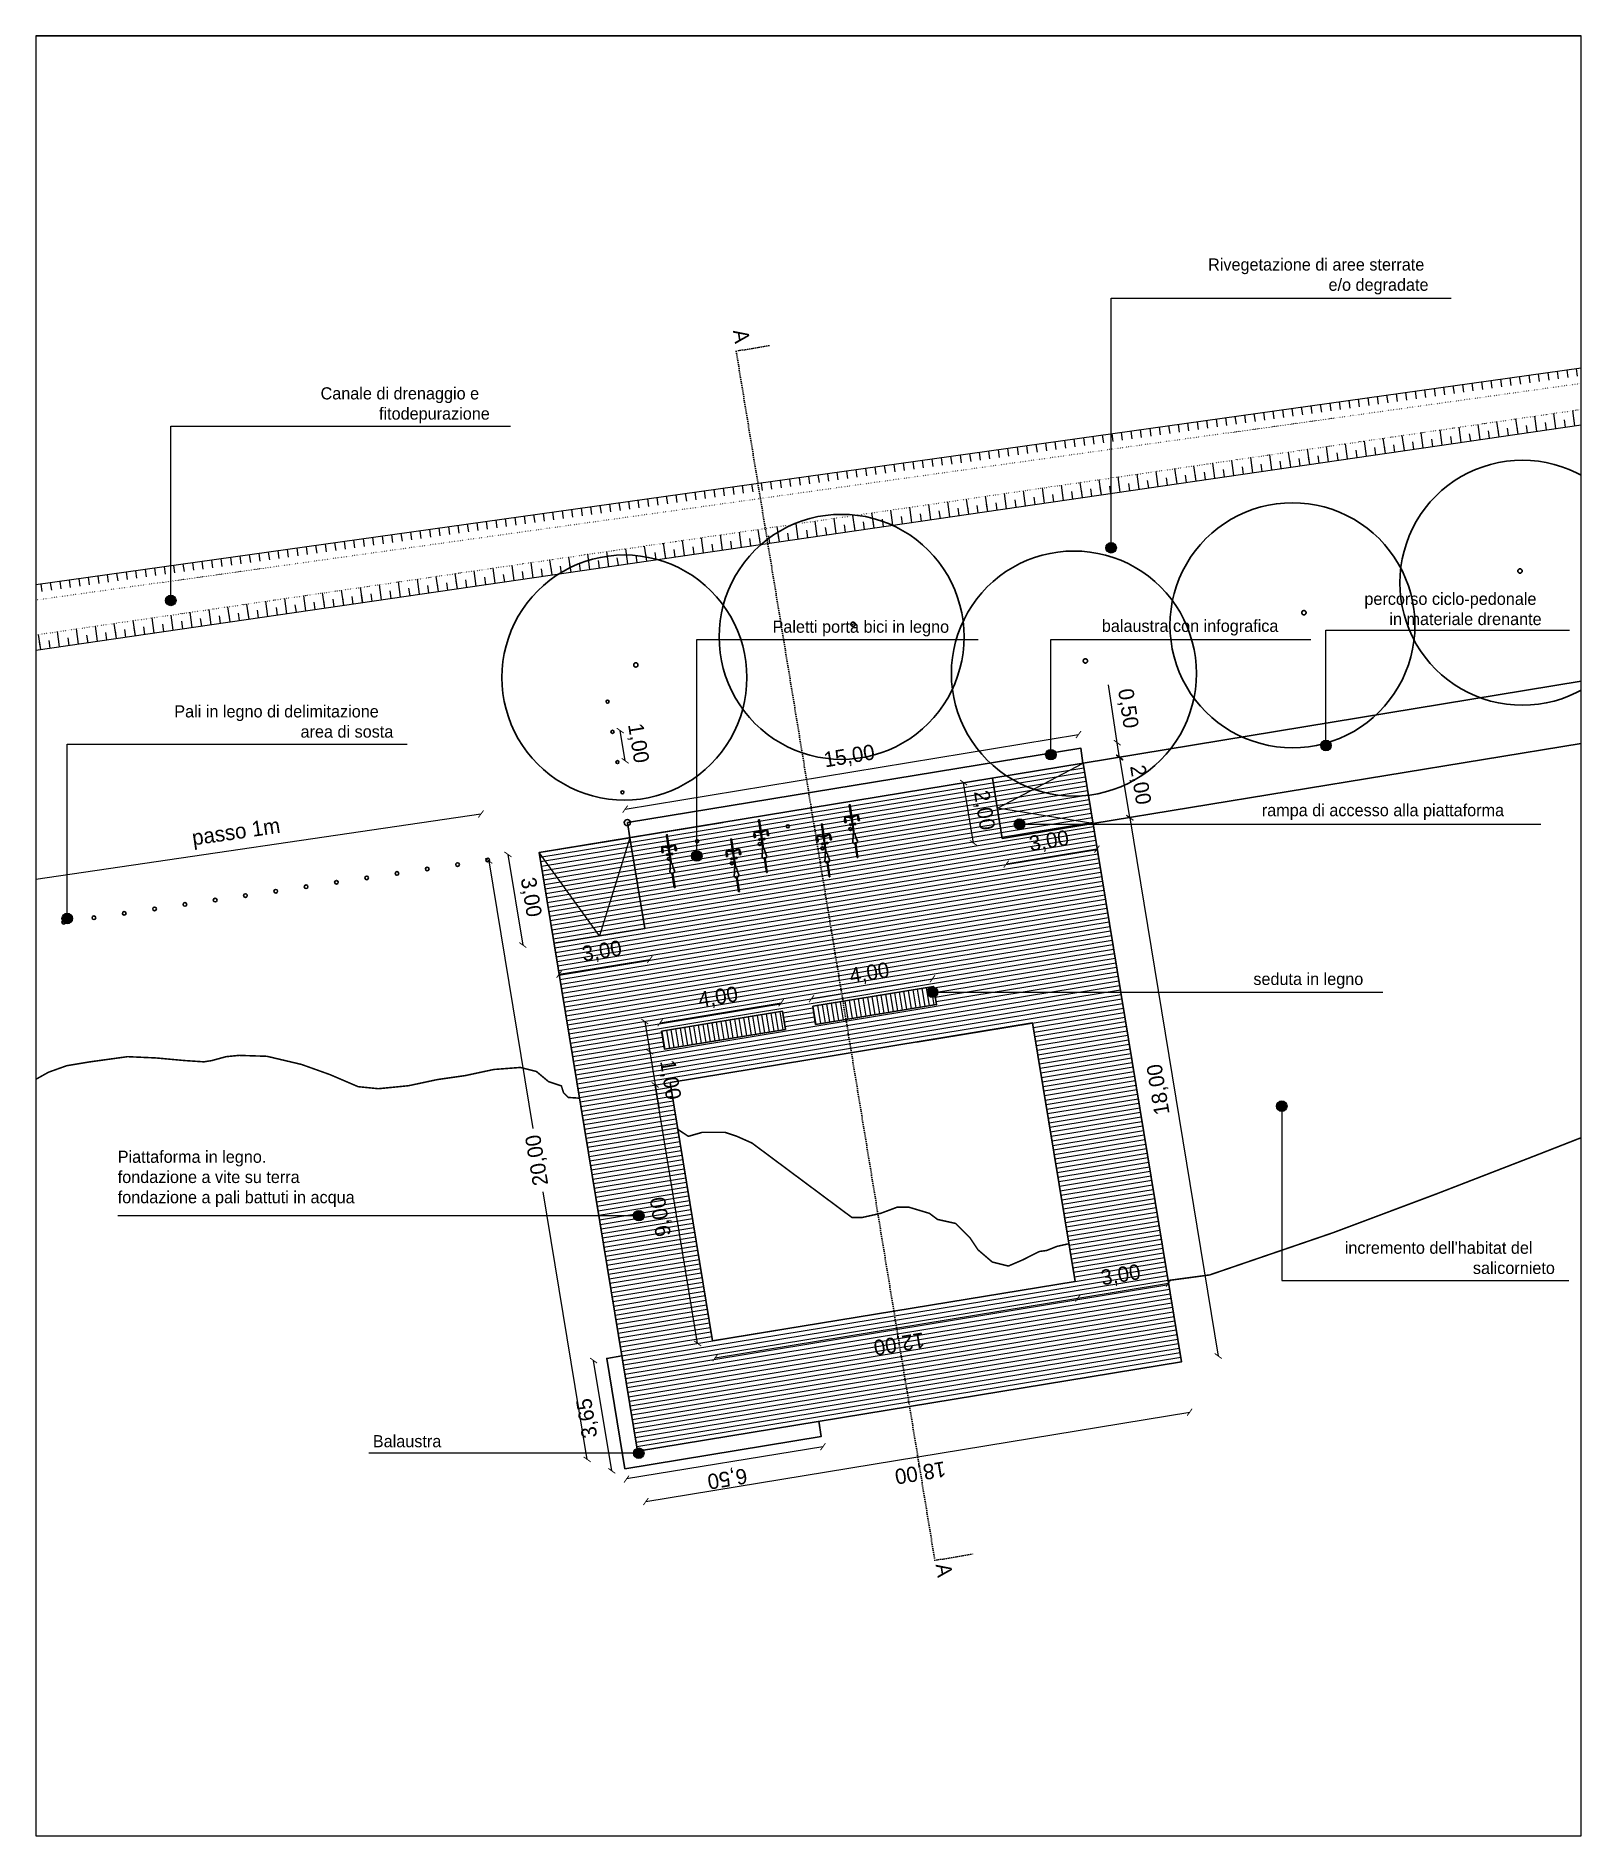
# Paper-space layout 'A-0.2K' of a CAD drawing. Header units: inches. Extents: x 123 to 378, y -1 to 296.
# The model-space entities are those that its viewports show. They can reach past a viewport. Long polylines and large blocks are cut down to what shows.
import ezdxf

# ---------------------------------------------------------------- set-up
doc = ezdxf.new("R2010")
doc.units = ezdxf.units.IN
doc.header["$MEASUREMENT"] = 0
doc.linetypes.add('ACAD_ISO07W100', pattern=[3, 0, -3])
for name, color, linetype, lineweight in [('_testi', 7, 'Continuous', 5), ('cm canale', 4, 'Continuous', 5), ('cm_alberi in secondo piano', 252, 'Continuous', 9), ('cm_campiture', 252, 'Continuous', 9), ('cm_quote', 174, 'Continuous', 0), ('cm_testi', 250, 'Continuous', 0), ('cp_limite laguna_linea', 252, 'Continuous', 9), ('cp_piattaforme volumi_linea', 4, 'Continuous', 25)]:
    doc.layers.add(name, color=color, linetype=linetype, lineweight=lineweight)
doc.layers.add('cm_arredi', color=251, linetype='Continuous')
doc.layers.add('cp_alberi_linea', color=103, linetype='Continuous')
doc.layers.add('Finestre', color=254, linetype='Continuous', lineweight=9, plot=False)
doc.styles.get("Standard").update_dxf_attribs({"font": 'GOTHIC.TTF'})
doc.dimstyles.new('Quote 200', dxfattribs={"dimtxt": 0.5, "dimasz": 0.2, "dimexe": 1.25, "dimexo": 0.625, "dimgap": 0.2, "dimtad": 1, "dimzin": 1, "dimtxsty": 'Standard', "dimblk": 'ARCHTICK', "dimcen": 2.5, "dimse1": 1, "dimse2": 1, "dimazin": 0, "dimtfac": 1, "dimtmove": 0, "dimatfit": 3, "dimldrblk": 'NONE', "dimfxl": 1, "dimlwd": 0, "dimarcsym": 0})
pattern_1 = [(97.9812, (501927.8537, 4346413.6019), (-0.618946, -0.08678), [])]
pattern_2 = [(97.98117, (501927.8537, 4346413.60192), (-0.309473, -0.0433899), [])]

psp = doc.layouts.new('A-0.2K')

# ---------------------------------------------------------------- texts
at = {"layer": '_testi', "char_height": 2, "attachment_point": 1}
for s, insert, width in [('\\pi0.65572;Rivegetazione di aree sterrate \\P\\pi20.52927;e/o degradate', (315.46, 259.34), 40.7604), ('\\pi10.05068;Canale di drenaggio e \\P\\pi19.69175;fitodepurazione', (159.58, 238.08), 40.7604), ('\\pi20.78938;percorso ciclo-pedonale \\P\\pi24.91855;in materiale drenante', (321.12, 204.18), 53.9886), ('\\pi20.68605;Paletti porta bici in legno', (223.54, 199.58), 53.9886), ('\\pi20.14492;balaustra con infografica', (278.43, 199.72), 53.9886), ('\\pi2.99562;Pali in legno di delimitazione \\P\\pi23.83315;area di sosta', (142.49, 185.61), 40.7604), ('\\pi7.22718;rampa di accesso alla piattaforma', (317.75, 169.31), 53.9886), ('\\pi33.30468;seduta in legno', (290.28, 141.46), 53.9886), ('Piattaforma in legno.\\Pfondazione a vite su terra\\Pfondazione a pali battuti in acqua', (136.15, 112.12), 48.0141), ("\\pi4.43002;incremento dell'habitat del \\P\\pi25.58026;salicornieto", (334.24, 97.11), 40.7604), ('Balaustra', (178.26, 65.19), 40.7604)]:
    psp.add_mtext(s, dxfattribs=dict(at, insert=insert, width=width))

msp = doc.modelspace()

# ---------------------------------------------------------------- texts
at = {"layer": 'cm_alberi in secondo piano', "char_height": 0.5, "attachment_point": 1, "rotation": 279.33147}
for insert in [(501948.768, 4346421.649), (501955.387, 4346381.368)]:
    msp.add_mtext_dynamic_manual_height_columns('A', width=4.59023, gutter_width=1, heights=[0], dxfattribs=dict(at, insert=insert))

# ---------------------------------------------------------------- blocks, each defined once
blk = doc.blocks.new('_ArchTick')
at = {"color": 0, "linetype": 'ByBlock', "const_width": 0.15}
blk.add_lwpolyline([(-0.5, -0.5), (0.5, 0.5)], dxfattribs=at)
blk = doc.blocks.new('*D2')
at = {"layer": 'cm_quote', "color": 0, "lineweight": 0, "transparency": 16777216}
blk.add_line((501961.237, 4346405.661), (501964.123, 4346388.097), dxfattribs=at)
at = {"layer": 'DEFPOINTS', "color": 0, "transparency": 16777216}
for p in [(501960.539, 4346405.547), (501963.425, 4346387.982), (501964.123, 4346388.097)]:
    blk.add_point(p, dxfattribs=at)
at = {"layer": 'cm_quote', "color": 0, "lineweight": 0, "transparency": 16777216, "xscale": 0.2, "yscale": 0.2, "zscale": 0.2}
for p, rotation in [((501961.237, 4346405.661), 99.33226477663966), ((501964.123, 4346388.097), 279.3322647766397)]:
    blk.add_blockref('_ArchTick', p, dxfattribs=dict(at, rotation=rotation))
at = {"layer": 'cm_quote', "color": 0, "transparency": 16777216, "insert": (501962.201, 4346396.8), "char_height": 0.5, "attachment_point": 5, "rotation": 99.33226}
blk.add_mtext('18,00', dxfattribs=at)
blk = doc.blocks.new('_None')
blk = doc.blocks.new('*D5')
at = {"layer": 'cm_quote', "color": 0, "lineweight": 0, "transparency": 16777216}
blk.add_line((501945.433, 4346383.346), (501963.191, 4346386.264), dxfattribs=at)
at = {"layer": 'DEFPOINTS', "color": 0, "transparency": 16777216}
for p in [(501962.92, 4346387.912), (501963.191, 4346386.264), (501945.162, 4346384.993)]:
    blk.add_point(p, dxfattribs=at)
at = {"layer": 'cm_quote', "color": 0, "lineweight": 0, "transparency": 16777216, "xscale": 0.2, "yscale": 0.2, "zscale": 0.2}
for p, rotation in [((501963.191, 4346386.264), 9.33224190795367), ((501945.433, 4346383.346), 189.3322419079536)]:
    blk.add_blockref('_ArchTick', p, dxfattribs=dict(at, rotation=rotation))
at = {"layer": 'cm_quote', "color": 0, "transparency": 16777216, "insert": (501954.391, 4346384.326), "char_height": 0.5, "attachment_point": 5, "rotation": 189.33224}
blk.add_mtext('18,00', dxfattribs=at)
blk = doc.blocks.new('*D6')
at = {"layer": 'cm_quote', "color": 0, "lineweight": 0, "transparency": 16777216}
for p, q in [((501940.304, 4346404.26), (501941.741, 4346395.524)), ((501943.518, 4346384.723), (501942.081, 4346393.459))]:
    blk.add_line(p, q, dxfattribs=at)
at = {"layer": 'DEFPOINTS', "color": 0, "transparency": 16777216}
for p in [(501940.304, 4346404.26), (501942.493, 4346404.62), (501945.707, 4346385.083)]:
    blk.add_point(p, dxfattribs=at)
at = {"layer": 'cm_quote', "color": 0, "lineweight": 0, "transparency": 16777216, "xscale": 0.2, "yscale": 0.2, "zscale": 0.2}
for p, rotation in [((501940.304, 4346404.26), 99.34248049047964), ((501943.518, 4346384.723), 279.3424804904797)]:
    blk.add_blockref('_ArchTick', p, dxfattribs=dict(at, rotation=rotation))
at = {"layer": 'cm_quote', "color": 0, "transparency": 16777216, "insert": (501941.911, 4346394.492), "char_height": 0.5, "attachment_point": 5, "rotation": 99.34248}
blk.add_mtext('20,00', dxfattribs=at)
blk = doc.blocks.new('*D7')
at = {"layer": 'cm_quote', "color": 0, "lineweight": 0, "transparency": 16777216}
blk.add_line((501951.216, 4346385.136), (501944.804, 4346384.083), dxfattribs=at)
at = {"layer": 'DEFPOINTS', "color": 0, "transparency": 16777216}
for p in [(501951.161, 4346385.472), (501944.749, 4346384.419), (501944.804, 4346384.083)]:
    blk.add_point(p, dxfattribs=at)
at = {"layer": 'cm_quote', "color": 0, "lineweight": 0, "transparency": 16777216, "xscale": 0.2, "yscale": 0.2, "zscale": 0.2}
for p, rotation in [((501951.216, 4346385.136), 9.33224191110262), ((501944.804, 4346384.083), 189.3322419111026)]:
    blk.add_blockref('_ArchTick', p, dxfattribs=dict(at, rotation=rotation))
at = {"layer": 'cm_quote', "color": 0, "transparency": 16777216, "insert": (501948.089, 4346384.13), "char_height": 0.5, "attachment_point": 5, "rotation": 189.33224}
blk.add_mtext('6,50', dxfattribs=at)
blk = doc.blocks.new('*D8')
at = {"layer": 'cm_quote', "color": 0, "lineweight": 0, "transparency": 16777216}
blk.add_line((501944.321, 4346384.348), (501943.728, 4346387.949), dxfattribs=at)
at = {"layer": 'DEFPOINTS', "color": 0, "transparency": 16777216}
for p in [(501943.728, 4346387.949), (501944.157, 4346388.02), (501944.749, 4346384.419)]:
    blk.add_point(p, dxfattribs=at)
at = {"layer": 'cm_quote', "color": 0, "lineweight": 0, "transparency": 16777216, "xscale": 0.2, "yscale": 0.2, "zscale": 0.2}
for p, rotation in [((501943.728, 4346387.949), 99.34216469857807), ((501944.321, 4346384.348), 279.3421646985781)]:
    blk.add_blockref('_ArchTick', p, dxfattribs=dict(at, rotation=rotation))
at = {"layer": 'cm_quote', "color": 0, "transparency": 16777216, "insert": (501943.545, 4346386.07), "char_height": 0.5, "attachment_point": 5, "rotation": 99.34216}
blk.add_mtext('3,65', dxfattribs=at)
blk = doc.blocks.new('*D9')
at = {"layer": 'cm_quote', "color": 0, "lineweight": 0, "transparency": 16777216}
blk.add_line((501947.699, 4346388.042), (501959.54, 4346389.988), dxfattribs=at)
at = {"layer": 'DEFPOINTS', "color": 0, "transparency": 16777216}
for p in [(501959.45, 4346390.533), (501959.54, 4346389.988), (501947.609, 4346388.588)]:
    blk.add_point(p, dxfattribs=at)
at = {"layer": 'cm_quote', "color": 0, "lineweight": 0, "transparency": 16777216, "xscale": 0.2, "yscale": 0.2, "zscale": 0.2}
for p, rotation in [((501959.54, 4346389.988), 9.33147220441613), ((501947.699, 4346388.042), 189.3314722044161)]:
    blk.add_blockref('_ArchTick', p, dxfattribs=dict(at, rotation=rotation))
at = {"layer": 'cm_quote', "color": 0, "transparency": 16777216, "insert": (501953.698, 4346388.536), "char_height": 0.5, "attachment_point": 5, "rotation": 189.33147}
blk.add_mtext('12,00', dxfattribs=at)
blk = doc.blocks.new('*D10')
at = {"layer": 'cm_quote', "color": 0, "lineweight": 0, "transparency": 16777216}
blk.add_line((501947.124, 4346388.508), (501945.738, 4346396.945), dxfattribs=at)
at = {"layer": 'DEFPOINTS', "color": 0, "transparency": 16777216}
for p in [(501945.738, 4346396.945), (501946.223, 4346397.025), (501947.609, 4346388.588)]:
    blk.add_point(p, dxfattribs=at)
at = {"layer": 'cm_quote', "color": 0, "lineweight": 0, "transparency": 16777216, "xscale": 0.2, "yscale": 0.2, "zscale": 0.2}
for p, rotation in [((501945.738, 4346396.945), 99.3314722024625), ((501947.124, 4346388.508), 279.3314722024625)]:
    blk.add_blockref('_ArchTick', p, dxfattribs=dict(at, rotation=rotation))
at = {"layer": 'cm_quote', "color": 0, "transparency": 16777216, "insert": (501945.952, 4346392.648), "char_height": 0.5, "attachment_point": 5, "rotation": 99.33147}
blk.add_mtext('9,00', dxfattribs=at)
blk = doc.blocks.new('*D11')
at = {"layer": 'cm_quote', "color": 0, "lineweight": 0, "transparency": 16777216}
blk.add_line((501945.901, 4346398.978), (501949.851, 4346399.627), dxfattribs=at)
at = {"layer": 'DEFPOINTS', "color": 0, "transparency": 16777216}
for p in [(501949.851, 4346399.627), (501949.896, 4346399.351), (501945.946, 4346398.702)]:
    blk.add_point(p, dxfattribs=at)
at = {"layer": 'cm_quote', "color": 0, "lineweight": 0, "transparency": 16777216, "xscale": 0.2, "yscale": 0.2, "zscale": 0.2}
for p, rotation in [((501949.851, 4346399.627), 9.331472243374083), ((501945.901, 4346398.978), 189.3314722433741)]:
    blk.add_blockref('_ArchTick', p, dxfattribs=dict(at, rotation=rotation))
at = {"layer": 'cm_quote', "color": 0, "transparency": 16777216, "insert": (501947.797, 4346399.781), "char_height": 0.5, "attachment_point": 5, "rotation": 9.33147}
blk.add_mtext('4,00', dxfattribs=at)
blk = doc.blocks.new('*D12')
at = {"layer": 'cm_quote', "color": 0, "lineweight": 0, "transparency": 16777216}
for p, q in [((501945.397, 4346399.017), (501945.56, 4346398.029)), ((501945.56, 4346398.029), (501945.856, 4346396.225))]:
    blk.add_line(p, q, dxfattribs=at)
at = {"layer": 'DEFPOINTS', "color": 0, "transparency": 16777216}
for p in [(501945.881, 4346399.097), (501945.56, 4346398.029), (501946.044, 4346398.109)]:
    blk.add_point(p, dxfattribs=at)
at = {"layer": 'cm_quote', "color": 0, "lineweight": 0, "transparency": 16777216, "xscale": 0.2, "yscale": 0.2, "zscale": 0.2}
for p, rotation in [((501945.397, 4346399.017), 99.33147220756035), ((501945.56, 4346398.029), 279.3314722075604)]:
    blk.add_blockref('_ArchTick', p, dxfattribs=dict(at, rotation=rotation))
at = {"layer": 'cm_quote', "color": 0, "transparency": 16777216, "insert": (501946.203, 4346397.107), "char_height": 0.5, "attachment_point": 5, "rotation": 279.33147}
blk.add_mtext('1,00', dxfattribs=at)
blk = doc.blocks.new('*D13')
at = {"layer": 'cm_quote', "color": 0, "lineweight": 0, "transparency": 16777216}
blk.add_line((501960.162, 4346404.643), (501957.201, 4346404.156), dxfattribs=at)
at = {"layer": 'DEFPOINTS', "color": 0, "transparency": 16777216}
for p in [(501960.067, 4346405.219), (501957.106, 4346404.732), (501957.201, 4346404.156)]:
    blk.add_point(p, dxfattribs=at)
at = {"layer": 'cm_quote', "color": 0, "lineweight": 0, "transparency": 16777216, "xscale": 0.2, "yscale": 0.2, "zscale": 0.2}
for p, rotation in [((501957.201, 4346404.156), 189.3374733334823), ((501960.162, 4346404.643), 9.337473333482265)]:
    blk.add_blockref('_ArchTick', p, dxfattribs=dict(at, rotation=rotation))
at = {"layer": 'cm_quote', "color": 0, "transparency": 16777216, "insert": (501958.603, 4346404.878), "char_height": 0.5, "attachment_point": 5, "rotation": 9.33747}
blk.add_mtext('3,00', dxfattribs=at)
blk = doc.blocks.new('*D14')
at = {"layer": 'cm_quote', "color": 0, "lineweight": 0, "transparency": 16777216}
blk.add_line((501956.134, 4346404.843), (501955.809, 4346406.817), dxfattribs=at)
at = {"layer": 'DEFPOINTS', "color": 0, "transparency": 16777216}
for p in [(501955.809, 4346406.817), (501956.408, 4346406.915), (501956.732, 4346404.941)]:
    blk.add_point(p, dxfattribs=at)
at = {"layer": 'cm_quote', "color": 0, "lineweight": 0, "transparency": 16777216, "xscale": 0.2, "yscale": 0.2, "zscale": 0.2}
for p, rotation in [((501955.809, 4346406.817), 99.33147728264123), ((501956.134, 4346404.843), 279.3314772826412)]:
    blk.add_blockref('_ArchTick', p, dxfattribs=dict(at, rotation=rotation))
at = {"layer": 'cm_quote', "color": 0, "transparency": 16777216, "insert": (501956.451, 4346405.908), "char_height": 0.5, "attachment_point": 5, "rotation": 279.33148}
blk.add_mtext('2,00', dxfattribs=at)
blk = doc.blocks.new('*D15')
at = {"layer": 'cm_quote', "color": 0, "lineweight": 0, "transparency": 16777216}
blk.add_line((501942.601, 4346400.559), (501945.564, 4346401.046), dxfattribs=at)
at = {"layer": 'DEFPOINTS', "color": 0, "transparency": 16777216}
for p in [(501945.484, 4346401.537), (501942.52, 4346401.05), (501945.564, 4346401.046)]:
    blk.add_point(p, dxfattribs=at)
at = {"layer": 'cm_quote', "color": 0, "lineweight": 0, "transparency": 16777216, "xscale": 0.2, "yscale": 0.2, "zscale": 0.2}
for p, rotation in [((501945.564, 4346401.046), 9.331477287002446), ((501942.601, 4346400.559), 189.3314772870025)]:
    blk.add_blockref('_ArchTick', p, dxfattribs=dict(at, rotation=rotation))
at = {"layer": 'cm_quote', "color": 0, "transparency": 16777216, "insert": (501944.004, 4346401.281), "char_height": 0.5, "attachment_point": 5, "rotation": 9.33148}
blk.add_mtext('3,00', dxfattribs=at)
blk = doc.blocks.new('*D16')
at = {"layer": 'cm_quote', "color": 0, "lineweight": 0, "transparency": 16777216}
blk.add_line((501940.928, 4346404.473), (501941.415, 4346401.513), dxfattribs=at)
at = {"layer": 'DEFPOINTS', "color": 0, "transparency": 16777216}
for p in [(501940.351, 4346404.378), (501940.838, 4346401.418), (501941.415, 4346401.513)]:
    blk.add_point(p, dxfattribs=at)
at = {"layer": 'cm_quote', "color": 0, "lineweight": 0, "transparency": 16777216, "xscale": 0.2, "yscale": 0.2, "zscale": 0.2}
for p, rotation in [((501940.928, 4346404.473), 99.33147728105394), ((501941.415, 4346401.513), 279.3314772810539)]:
    blk.add_blockref('_ArchTick', p, dxfattribs=dict(at, rotation=rotation))
at = {"layer": 'cm_quote', "color": 0, "transparency": 16777216, "insert": (501941.651, 4346403.072), "char_height": 0.5, "attachment_point": 5, "rotation": 279.33148}
blk.add_mtext('3,00', dxfattribs=at)
blk = doc.blocks.new('*D17')
at = {"layer": 'cm_quote', "color": 0, "lineweight": 0, "transparency": 16777216}
blk.add_line((501959.54, 4346389.988), (501962.502, 4346390.475), dxfattribs=at)
at = {"layer": 'DEFPOINTS', "color": 0, "transparency": 16777216}
for p in [(501962.412, 4346391.021), (501959.45, 4346390.533), (501962.502, 4346390.475)]:
    blk.add_point(p, dxfattribs=at)
at = {"layer": 'cm_quote', "color": 0, "lineweight": 0, "transparency": 16777216, "xscale": 0.2, "yscale": 0.2, "zscale": 0.2}
for p, rotation in [((501962.502, 4346390.475), 9.342164764791306), ((501959.54, 4346389.988), 189.3421647647913)]:
    blk.add_blockref('_ArchTick', p, dxfattribs=dict(at, rotation=rotation))
at = {"layer": 'cm_quote', "color": 0, "transparency": 16777216, "insert": (501960.942, 4346390.71), "char_height": 0.5, "attachment_point": 5, "rotation": 9.34216}
blk.add_mtext('3,00', dxfattribs=at)
blk = doc.blocks.new('*D18')
at = {"layer": 'cm_quote', "color": 0, "lineweight": 0, "transparency": 16777216}
blk.add_line((501961.235, 4346405.673), (501960.91, 4346407.647), dxfattribs=at)
at = {"layer": 'DEFPOINTS', "color": 0, "transparency": 16777216}
for p in [(501960.91, 4346407.647), (501960.91, 4346407.647), (501961.234, 4346405.673)]:
    blk.add_point(p, dxfattribs=at)
at = {"layer": 'cm_quote', "color": 0, "lineweight": 0, "transparency": 16777216, "xscale": 0.2, "yscale": 0.2, "zscale": 0.2}
for p, rotation in [((501960.91, 4346407.647), 99.33627461474839), ((501961.235, 4346405.673), 279.3362746147484)]:
    blk.add_blockref('_ArchTick', p, dxfattribs=dict(at, rotation=rotation))
at = {"layer": 'cm_quote', "color": 0, "transparency": 16777216, "insert": (501961.551, 4346406.739), "char_height": 0.5, "attachment_point": 5, "rotation": 279.33627}
blk.add_mtext('2,00', dxfattribs=at)
blk = doc.blocks.new('*D19')
at = {"layer": 'cm_quote', "color": 0, "lineweight": 0, "transparency": 16777216}
blk.add_line((501944.758, 4346405.951), (501959.56, 4346408.384), dxfattribs=at)
at = {"layer": 'DEFPOINTS', "color": 0, "transparency": 16777216}
for p in [(501959.56, 4346408.384), (501959.632, 4346407.944), (501944.831, 4346405.511)]:
    blk.add_point(p, dxfattribs=at)
at = {"layer": 'cm_quote', "color": 0, "lineweight": 0, "transparency": 16777216, "xscale": 0.2, "yscale": 0.2, "zscale": 0.2}
for p, rotation in [((501959.56, 4346408.384), 9.334022957296929), ((501944.758, 4346405.951), 189.334022957297)]:
    blk.add_blockref('_ArchTick', p, dxfattribs=dict(at, rotation=rotation))
at = {"layer": 'cm_quote', "color": 0, "transparency": 16777216, "insert": (501952.08, 4346407.647), "char_height": 0.5, "attachment_point": 5, "rotation": 9.33402}
blk.add_mtext('15,00', dxfattribs=at)
blk = doc.blocks.new('*D20')
at = {"layer": 'cm_quote', "color": 0, "lineweight": 0, "transparency": 16777216}
for p, q in [((501960.825, 4346408.119), (501960.543, 4346410.004)), ((501960.899, 4346407.623), (501960.825, 4346408.119))]:
    blk.add_line(p, q, dxfattribs=at)
at = {"layer": 'DEFPOINTS', "color": 0, "transparency": 16777216}
for p in [(501960.136, 4346408.016), (501960.21, 4346407.52), (501960.899, 4346407.623)]:
    blk.add_point(p, dxfattribs=at)
at = {"layer": 'cm_quote', "color": 0, "lineweight": 0, "transparency": 16777216, "xscale": 0.2, "yscale": 0.2, "zscale": 0.2}
for p, rotation in [((501960.825, 4346408.119), 98.50810492973535), ((501960.899, 4346407.623), 278.5081049297353)]:
    blk.add_blockref('_ArchTick', p, dxfattribs=dict(at, rotation=rotation))
at = {"layer": 'cm_quote', "color": 0, "transparency": 16777216, "insert": (501961.149, 4346409.232), "char_height": 0.5, "attachment_point": 5, "rotation": 278.5081}
blk.add_mtext('0,50', dxfattribs=at)
blk = doc.blocks.new('*D21')
at = {"layer": 'cm_quote', "color": 0, "lineweight": 0, "transparency": 16777216}
blk.add_line((501924.444, 4346401.967), (501925.433, 4346402.112), dxfattribs=at)
at = {"layer": 'DEFPOINTS', "color": 0, "transparency": 16777216}
for p in [(501925.364, 4346402.587), (501924.374, 4346402.442), (501925.433, 4346402.112)]:
    blk.add_point(p, dxfattribs=at)
at = {"layer": 'cm_quote', "color": 0, "lineweight": 0, "transparency": 16777216, "xscale": 0.2, "yscale": 0.2, "zscale": 0.2}
for p, rotation in [((501924.444, 4346401.967), 188.3312511471794), ((501925.433, 4346402.112), 8.331251147179431)]:
    blk.add_blockref('_ArchTick', p, dxfattribs=dict(at, rotation=rotation))
at = {"layer": 'cm_quote', "color": 0, "transparency": 16777216, "insert": (501924.868, 4346402.52), "char_height": 0.5, "attachment_point": 5, "rotation": 8.33125}
blk.add_mtext('1,00', dxfattribs=at)
blk = doc.blocks.new('*D22')
at = {"layer": 'cm_quote', "color": 0, "lineweight": 0, "transparency": 16777216}
blk.add_line((501944.758, 4346407.527), (501944.596, 4346408.513), dxfattribs=at)
at = {"layer": 'DEFPOINTS', "color": 0, "transparency": 16777216}
for p in [(501944.344, 4346408.472), (501944.596, 4346408.513), (501944.506, 4346407.485)]:
    blk.add_point(p, dxfattribs=at)
at = {"layer": 'cm_quote', "color": 0, "lineweight": 0, "transparency": 16777216, "xscale": 0.2, "yscale": 0.2, "zscale": 0.2}
for p, rotation in [((501944.596, 4346408.513), 99.33147728255771), ((501944.758, 4346407.527), 279.3314772825577)]:
    blk.add_blockref('_ArchTick', p, dxfattribs=dict(at, rotation=rotation))
at = {"layer": 'cm_quote', "color": 0, "transparency": 16777216, "insert": (501945.156, 4346408.099), "char_height": 0.5, "attachment_point": 5, "rotation": 279.33148}
blk.add_mtext('1,00', dxfattribs=at)
blk = doc.blocks.new('*D23')
at = {"layer": 'cm_quote', "color": 0, "lineweight": 0, "transparency": 16777216}
blk.add_line((501924.223, 4346403.473), (501940.049, 4346405.791), dxfattribs=at)
at = {"layer": 'DEFPOINTS', "color": 0, "transparency": 16777216}
for p in [(501940.049, 4346405.791), (501940.27, 4346404.285), (501924.444, 4346401.967)]:
    blk.add_point(p, dxfattribs=at)
at = {"layer": 'cm_quote', "color": 0, "lineweight": 0, "transparency": 16777216, "xscale": 0.2, "yscale": 0.2, "zscale": 0.2}
for p, rotation in [((501940.049, 4346405.791), 8.331474686088027), ((501924.223, 4346403.473), 188.331474686088)]:
    blk.add_blockref('_ArchTick', p, dxfattribs=dict(at, rotation=rotation))
at = {"layer": 'cm_quote', "color": 0, "transparency": 16777216, "insert": (501932.061, 4346405.144), "char_height": 0.5, "attachment_point": 5, "rotation": 8.33147}
blk.add_mtext('passo 1m', dxfattribs=at)
blk = doc.blocks.new('bici')
at = {"layer": 'cm_arredi', "color": 253, "linetype": 'Continuous'}
for p, q in [((18.903, -11.776), (18.805, -11.751)), ((18.912, -11.758), (18.81, -11.731)), ((19.034, -11.757), (19.136, -11.729)), ((19.043, -11.775), (19.142, -11.748)), ((18.737, -11.825), (18.736, -11.918)), ((18.773, -11.819), (18.74, -11.822)), ((18.773, -11.918), (18.74, -11.921)), ((18.748, -11.779), (18.747, -11.821)), ((18.768, -11.776), (18.768, -11.819)), ((18.777, -11.822), (18.776, -11.915)), ((18.868, -12.021), (18.868, -12.003)), ((18.878, -11.993), (18.91, -11.993)), ((18.911, -12.03), (18.878, -12.031)), ((18.92, -12.003), (18.921, -12.02)), ((18.932, -12.009), (18.921, -12.009)), ((18.921, -12.009), (18.921, -12.015)), ((18.932, -12.015), (18.921, -12.015)), ((18.964, -12.001), (18.932, -12.001)), ((18.932, -12.001), (18.932, -12.022)), ((18.932, -12.022), (18.965, -12.022)), ((18.982, -11.836), (18.963, -11.836)), ((18.963, -11.836), (18.967, -12.323)), ((18.985, -12.323), (18.982, -11.836)), ((18.983, -12), (19.015, -12)), ((19.015, -12.022), (18.983, -12.022)), ((19.015, -12), (19.015, -12.022)), ((19.015, -12.008), (19.027, -12.008)), ((19.015, -12.014), (19.027, -12.014)), ((19.027, -12.002), (19.027, -12.02)), ((19.027, -12.008), (19.027, -12.014)), ((19.069, -11.992), (19.037, -11.992)), ((19.037, -12.03), (19.07, -12.029)), ((19.08, -12.019), (19.079, -12.002)), ((19.17, -11.819), (19.173, -11.912)), ((19.174, -11.816), (19.207, -11.818)), ((19.176, -11.915), (19.209, -11.918)), ((19.178, -11.771), (19.18, -11.816)), ((19.199, -11.776), (19.2, -11.818)), ((19.21, -11.822), (19.212, -11.914)), ((18.966, -12.648), (18.97, -13.109)), ((18.996, -13.109), (18.993, -12.648)), ((18.97, -13.109), (18.996, -13.109))]:
    blk.add_line(p, q, dxfattribs=at)
blk.add_lwpolyline([(18.96, -11.784), (18.957, -11.37), (18.984, -11.37), (18.987, -11.785)], dxfattribs=at)
for centre, radius, start, end in [((18.798, -11.78), 0.05, 75.35285, 179.37713), ((18.798, -11.779), 0.0296, 75.01244, 173.18526), ((19.149, -11.777), 0.05, 1.4505, 105.47478), ((19.149, -11.777), 0.03, 11.38653, 105.47478), ((18.74, -11.918), 0.00339, 179.37713, 275.6627), ((18.741, -11.825), 0.00339, 95.6627, 179.37713), ((18.774, -11.822), 0.00339, 359.37713, 95.6627), ((18.773, -11.915), 0.00339, 275.6627, 359.37713), ((18.878, -12.003), 0.01, 90.41382, 180.41382), ((18.878, -12.021), 0.01, 180.41382, 270.41382), ((18.879, -11.875), 0.101, 45.0936, 75.91596), ((18.91, -12.003), 0.01, 0.41382, 90.41382), ((18.911, -12.02), 0.01, 270.41382, 0.41382), ((18.883, -11.868), 0.114, 47.87423, 75.13294), ((18.976, -12.359), 0.0369, 357.09573, 183.7319), ((18.972, -11.802), 0.022, 90.41382, 270.41382), ((18.972, -11.802), 0.022, 270.41382, 90.41382), ((19.065, -11.867), 0.114, 105.69469, 133.75459), ((19.069, -11.873), 0.101, 104.91167, 138.19837), ((19.037, -12.002), 0.01, 90.41382, 180.41382), ((19.037, -12.02), 0.01, 180.41382, 270.41382), ((19.069, -12.002), 0.01, 0.41382, 90.41382), ((19.07, -12.019), 0.01, 270.41382, 0.41382), ((19.174, -11.819), 0.00339, 85.16493, 181.4505), ((19.176, -11.912), 0.00339, 181.4505, 265.16493), ((19.207, -11.822), 0.00339, 1.4505, 85.16493), ((19.209, -11.914), 0.00339, 265.16493, 1.4505), ((18.978, -12.572), 0.0768, 154.17071, 26.65692), ((18.326, -12.346), 0.614, 340.04185, 358.63035), ((19.627, -12.337), 0.614, 182.19728, 200.78579)]:
    blk.add_arc(centre, radius, start, end, dxfattribs=at)
blk = doc.blocks.new('*D93')
at = {"layer": 'cm_quote', "color": 0, "lineweight": 0, "transparency": 16777216}
blk.add_line((501950.842, 4346399.763), (501954.791, 4346400.412), dxfattribs=at)
at = {"layer": 'DEFPOINTS', "color": 0, "transparency": 16777216}
for p in [(501954.791, 4346400.412), (501954.837, 4346400.136), (501950.887, 4346399.487)]:
    blk.add_point(p, dxfattribs=at)
at = {"layer": 'cm_quote', "color": 0, "lineweight": 0, "transparency": 16777216, "xscale": 0.2, "yscale": 0.2, "zscale": 0.2}
for p, rotation in [((501954.791, 4346400.412), 9.331472243374083), ((501950.842, 4346399.763), 189.3314722433741)]:
    blk.add_blockref('_ArchTick', p, dxfattribs=dict(at, rotation=rotation))
at = {"layer": 'cm_quote', "color": 0, "transparency": 16777216, "insert": (501952.738, 4346400.567), "char_height": 0.5, "attachment_point": 5, "rotation": 9.33147}
blk.add_mtext('4,00', dxfattribs=at)
blk = doc.blocks.new('*D263')
at = {"layer": 'cm_quote', "color": 0, "lineweight": 0, "transparency": 16777216}
for p, q in [((-3368891.703, 8689622.26), (-929594.242, 10864300.067)), ((-3368894.34, 8689619.909), (-3368891.703, 8689622.26))]:
    blk.add_line(p, q, dxfattribs=at)
at = {"layer": 'DEFPOINTS', "color": 0, "transparency": 16777216}
for p in [(-3368891.703, 8689622.26), (503231.569, 4346330.378), (503228.933, 4346328.028)]:
    blk.add_point(p, dxfattribs=at)
at = {"layer": 'cm_quote', "color": 0, "lineweight": 0, "transparency": 16777216, "xscale": 0.2, "yscale": 0.2, "zscale": 0.2}
for p, rotation in [((-3368891.703, 8689622.26), 41.71758129249201), ((-3368894.34, 8689619.909), 221.717581292492)]:
    blk.add_blockref('_ArchTick', p, dxfattribs=dict(at, rotation=rotation))
at = {"layer": 'cm_quote', "color": 0, "transparency": 16777216, "insert": (-929595.199, 10864299.865), "char_height": 0.5, "attachment_point": 5, "rotation": 41.71758}
blk.add_mtext('3,53', dxfattribs=at)

# ---------------------------------------------------------------- dimensions: what is measured, and where the dimension line sits
at = {"layer": 'cm_quote'}
for base, p1, p2, angle, picture, middle in [((-3368891.703, 8689622.26), (503228.933, 4346328.028), (503231.569, 4346330.378), 41.71758, '*D263', (-929594.876, 10864299.502)), ((501960.899, 4346407.623), (501960.136, 4346408.016), (501960.21, 4346407.52), 278.5081, '*D20', (501960.669, 4346409.16)), ((501944.596, 4346408.513), (501944.506, 4346407.485), (501944.344, 4346408.472), 99.33148, '*D22', (501944.677, 4346408.02)), ((501925.433, 4346402.112), (501924.374, 4346402.442), (501925.364, 4346402.587), 8.33125, '*D21', (501924.939, 4346402.04))]:
    dim = msp.add_linear_dim(base=base, p1=p1, p2=p2, angle=angle, dimstyle='Quote 200', dxfattribs=at)
    dim.commit()
    dim.dimension.update_dxf_attribs({"geometry": picture, "text_midpoint": middle, "dimtype": 161})
for p1, p2, distance, picture, middle in [((501944.831, 4346405.511), (501959.632, 4346407.944), 0.446, '*D19', (501952.08, 4346407.647)), ((501961.234, 4346405.673), (501960.91, 4346407.647), 0, '*D18', (501961.551, 4346406.739)), ((501956.732, 4346404.941), (501956.408, 4346406.915), 0.607, '*D14', (501956.451, 4346405.908)), ((501960.067, 4346405.219), (501957.106, 4346404.732), 0.584, '*D13', (501958.603, 4346404.878)), ((501940.351, 4346404.378), (501940.838, 4346401.418), 0.585, '*D16', (501941.651, 4346403.072)), ((501942.52, 4346401.05), (501945.484, 4346401.537), -0.498, '*D15', (501944.004, 4346401.281)), ((501950.887, 4346399.487), (501954.837, 4346400.136), 0.28, '*D93', (501952.738, 4346400.567)), ((501945.946, 4346398.702), (501949.896, 4346399.351), 0.28, '*D11', (501947.797, 4346399.781)), ((501945.881, 4346399.097), (501946.044, 4346398.109), -0.49, '*D12', (501946.203, 4346397.107)), ((501959.45, 4346390.533), (501962.412, 4346391.021), -0.553, '*D17', (501960.942, 4346390.71)), ((501947.609, 4346388.588), (501959.45, 4346390.533), -0.553, '*D9', (501953.698, 4346388.536)), ((501944.749, 4346384.419), (501944.157, 4346388.02), 0.434, '*D8', (501943.545, 4346386.07)), ((501945.162, 4346384.993), (501962.92, 4346387.912), -1.67, '*D5', (501954.391, 4346384.326)), ((501951.161, 4346385.472), (501944.749, 4346384.419), 0.341, '*D7', (501948.089, 4346384.13))]:
    dim = msp.add_aligned_dim(p1=p1, p2=p2, distance=distance, dimstyle='Quote 200', dxfattribs=at)
    dim.commit()
    dim.dimension.update_dxf_attribs({"geometry": picture, "text_midpoint": middle})
for p1, p2, distance, text, picture, middle in [((501924.444, 4346401.967), (501940.27, 4346404.285), 1.522, 'passo 1m', '*D23', (501932.061, 4346405.144)), ((501960.539, 4346405.547), (501963.425, 4346387.982), 0.707, '18,00', '*D2', (501962.201, 4346396.8)), ((501947.609, 4346388.588), (501946.223, 4346397.025), 0.491, '9,00', '*D10', (501945.952, 4346392.648))]:
    dim = msp.add_aligned_dim(p1=p1, p2=p2, distance=distance, text=text, dimstyle='Quote 200', dxfattribs=at)
    dim.commit()
    dim.dimension.update_dxf_attribs({"geometry": picture, "text_midpoint": middle})
dim = msp.add_aligned_dim(p1=(501945.707, 4346385.083), p2=(501942.493, 4346404.62), distance=2.218, text='20,00', dimstyle='Quote 200', override={"dimtad": 0}, dxfattribs=at)
dim.commit()
dim.dimension.update_dxf_attribs({"geometry": '*D6', "text_midpoint": (501941.911, 4346394.492)})

# ---------------------------------------------------------------- hatches: boundary and pattern name
at = {"layer": 'cm canale'}
h = msp.add_hatch(dxfattribs=at)
h.set_pattern_fill('ANSI31', color=256, scale=2.5, angle=45)
h.set_pattern_definition(pattern_2)
h.paths.add_polyline_path([(501986.794, 4346421.866), (501922.635, 4346412.87), (501922.664, 4346412.622), (501986.829, 4346421.618)])
h = msp.add_hatch(dxfattribs=at)
h.set_pattern_fill('ANSI31', color=256, scale=5, angle=45)
h.set_pattern_definition(pattern_1)
h.paths.add_polyline_path([(501986.971, 4346420.603), (501922.821, 4346411.247), (501922.878, 4346410.75), (501987.041, 4346420.108)])
h = msp.add_hatch(dxfattribs=at)
h.set_pattern_fill('ANSI31', color=256, scale=5, angle=45)
h.set_pattern_definition(pattern_1)
h.paths.add_polyline_path([(501987.041, 4346420.108), (501986.971, 4346420.603), (501922.821, 4346411.247), (501922.878, 4346410.75)])
h = msp.add_hatch(dxfattribs=at)
h.set_pattern_fill('ANSI31', color=256, scale=2.5, angle=45)
h.set_pattern_definition(pattern_2)
h.paths.add_polyline_path([(501987.041, 4346420.108), (501987.008, 4346420.343), (501922.849, 4346410.999), (501922.878, 4346410.75)])
at = {"layer": 'cm_campiture'}
h = msp.add_hatch(dxfattribs=at)
h.set_pattern_fill('ANSI31', color=253, scale=1.2, angle=315)
h.set_pattern_definition([(9.3315, (501949.62069, 4346397.58285), (-0.0243219, 0.148015), [])])
h.paths.add_polyline_path([(501958.063, 4346398.97), (501959.45, 4346390.533), (501947.609, 4346388.588), (501946.223, 4346397.025)], flags=16)
h.paths.add_polyline_path([(501949.901, 4346399.334), (501949.897, 4346399.334), (501953.842, 4346399.999), (501953.845, 4346400)], flags=16)
h.paths.add_polyline_path([(501946.044, 4346398.109), (501945.949, 4346398.702), (501949.896, 4346399.351), (501949.991, 4346398.758)], flags=16)
h.paths.add_polyline_path([(501959.71, 4346407.449), (501941.948, 4346404.531), (501945.162, 4346384.993), (501962.924, 4346387.912)])
h.paths.add_polyline_path([(501950.982, 4346398.894), (501950.887, 4346399.487), (501954.834, 4346400.136), (501954.929, 4346399.543)], flags=16)
h = msp.add_hatch(dxfattribs=at)
h.set_pattern_fill('ANSI31', color=253, scale=1.2, angle=45)
h.set_pattern_definition([(99.33147, (501965.10641, 4346333.42208), (-0.14801502, -0.02432188), [])])
h.paths.add_polyline_path([(501950.883, 4346399.513), (501954.829, 4346400.162), (501954.924, 4346399.569), (501950.977, 4346398.92)])
h = msp.add_hatch(dxfattribs=at)
h.set_pattern_fill('ANSI31', color=253, scale=1.2, angle=45)
h.set_pattern_definition([(99.33147, (501960.17279, 4346332.61138), (-0.14801502, -0.02432188), [])])
h.paths.add_polyline_path([(501945.949, 4346398.702), (501949.896, 4346399.351), (501949.991, 4346398.758), (501946.044, 4346398.109)])

# ---------------------------------------------------------------- linework, layer by layer
at = {"layer": 'cm canale'}
for points in [[(501993.567, 4346422.815), (501922.635, 4346412.87)], [(501922.878, 4346410.75), (501993.567, 4346421.06)]]:
    msp.add_lwpolyline(points, dxfattribs=at)
at = {"layer": 'cm canale', "linetype": 'ACAD_ISO07W100', "ltscale": 0.3}
for points in [[(501993.567, 4346422.31), (501922.705, 4346412.375)], [(501922.805, 4346411.245), (501993.567, 4346421.565)]]:
    msp.add_lwpolyline(points, dxfattribs=at)
at = {"layer": 'cm_arredi'}
for points in [[(501959.706, 4346407.449), (501959.632, 4346407.944), (501944.831, 4346405.511)], [(501944.929, 4346405.527), (501944.831, 4346405.511)], [(501944.912, 4346405.018), (501944.831, 4346405.511)]]:
    msp.add_lwpolyline(points, dxfattribs=at)
for points in [[(501950.883, 4346399.513), (501954.829, 4346400.162), (501954.924, 4346399.569), (501950.977, 4346398.92)], [(501945.949, 4346398.702), (501949.896, 4346399.351), (501949.991, 4346398.758), (501946.044, 4346398.109)]]:
    msp.add_lwpolyline(points, close=True, dxfattribs=at)
at = {"layer": 'cm_arredi', "color": 251}
for centre, radius in [((501944.182, 4346409.458), 0.05), ((501944.344, 4346408.472), 0.05), ((501944.506, 4346407.485), 0.05), ((501944.668, 4346406.498), 0.05), ((501944.83, 4346405.511), 0.1)]:
    msp.add_circle(centre, radius, dxfattribs=at)
at = {"layer": 'cm_arredi'}
for centre, radius in [((501950.069, 4346405.389), 0.05), ((501947.109, 4346404.902), 0.05), ((501949.15, 4346404.81), 0.05), ((501952.111, 4346405.297), 0.05), ((501940.272, 4346404.285), 0.06), ((501946.19, 4346404.324), 0.05), ((501948.24, 4346404.184), 0.05), ((501951.2, 4346404.671), 0.05), ((501936.317, 4346403.706), 0.06), ((501937.307, 4346403.851), 0.06), ((501938.296, 4346403.996), 0.06), ((501939.286, 4346404.141), 0.06), ((501932.359, 4346403.127), 0.06), ((501933.349, 4346403.271), 0.06), ((501934.338, 4346403.416), 0.06), ((501935.328, 4346403.561), 0.06), ((501928.402, 4346402.547), 0.06), ((501929.391, 4346402.692), 0.06), ((501930.381, 4346402.837), 0.06), ((501931.37, 4346402.982), 0.06), ((501925.433, 4346402.112), 0.06), ((501926.423, 4346402.257), 0.06), ((501927.412, 4346402.402), 0.06)]:
    msp.add_circle(centre, radius, dxfattribs=at)
at = {"layer": 'cm_campiture', "linetype": 'ACAD_ISO07W100', "ltscale": 0.5}
msp.add_lwpolyline([(501949.445, 4346421.08), (501948.383, 4346420.906), (501948.384, 4346420.901), (501950.816, 4346406.099), (501954.044, 4346386.453), (501954.87, 4346381.43), (501956.132, 4346381.638)], dxfattribs=at)
at = {"layer": 'cm_campiture', "color": 253, "ltscale": 0.5}
for points in [[(501960.034, 4346405.476), (501956.911, 4346405.976), (501959.71, 4346407.449)], [(501944.912, 4346405.018), (501943.918, 4346401.814), (501941.951, 4346404.531)]]:
    msp.add_lwpolyline(points, dxfattribs=at)
at = {"layer": 'cp_alberi_linea'}
msp.add_lwpolyline([(501976.277, 4346416.666), (501976.055, 4346416.804), (501975.824, 4346416.928), (501975.585, 4346417.036), (501975.34, 4346417.128), (501975.09, 4346417.204), (501974.835, 4346417.263), (501974.577, 4346417.306), (501974.316, 4346417.332), (501974.055, 4346417.34), (501973.793, 4346417.332), (501973.533, 4346417.306), (501973.274, 4346417.263), (501973.019, 4346417.204), (501972.769, 4346417.128), (501972.524, 4346417.036), (501972.286, 4346416.928), (501972.055, 4346416.804), (501971.832, 4346416.666), (501971.62, 4346416.514), (501971.417, 4346416.348), (501971.226, 4346416.169), (501971.047, 4346415.978), (501970.881, 4346415.775), (501970.729, 4346415.563), (501970.591, 4346415.34), (501970.467, 4346415.109), (501970.359, 4346414.871), (501970.267, 4346414.626), (501970.191, 4346414.376), (501970.132, 4346414.121), (501970.089, 4346413.862), (501970.063, 4346413.602), (501970.055, 4346413.34), (501970.063, 4346413.079), (501970.089, 4346412.818), (501970.132, 4346412.56), (501970.191, 4346412.305), (501970.267, 4346412.055), (501970.359, 4346411.81), (501970.467, 4346411.571), (501970.591, 4346411.34), (501970.729, 4346411.118), (501970.881, 4346410.905), (501971.047, 4346410.703), (501971.226, 4346410.512), (501971.417, 4346410.333), (501971.62, 4346410.167), (501971.832, 4346410.014), (501972.055, 4346409.876), (501972.286, 4346409.753), (501972.524, 4346409.645), (501972.769, 4346409.553), (501973.019, 4346409.477), (501973.274, 4346409.417), (501973.533, 4346409.375), (501973.793, 4346409.349), (501974.055, 4346409.34), (501974.316, 4346409.349), (501974.577, 4346409.375), (501974.835, 4346409.417), (501975.09, 4346409.477), (501975.34, 4346409.553), (501975.585, 4346409.645), (501975.824, 4346409.753), (501976.055, 4346409.876), (501976.277, 4346410.014)], dxfattribs=at)
for points in [[(501955.826, 4346411.573), (501955.817, 4346411.835), (501955.791, 4346412.095), (501955.749, 4346412.354), (501955.689, 4346412.609), (501955.613, 4346412.859), (501955.521, 4346413.104), (501955.413, 4346413.343), (501955.29, 4346413.573), (501955.151, 4346413.796), (501954.999, 4346414.008), (501954.833, 4346414.211), (501954.654, 4346414.402), (501954.463, 4346414.581), (501954.261, 4346414.747), (501954.048, 4346414.899), (501953.826, 4346415.037), (501953.595, 4346415.161), (501953.356, 4346415.269), (501953.111, 4346415.361), (501952.861, 4346415.437), (501952.606, 4346415.497), (501952.348, 4346415.539), (501952.087, 4346415.565), (501951.826, 4346415.573), (501951.564, 4346415.565), (501951.303, 4346415.539), (501951.045, 4346415.497), (501950.79, 4346415.437), (501950.54, 4346415.361), (501950.295, 4346415.269), (501950.056, 4346415.161), (501949.826, 4346415.037), (501949.603, 4346414.899), (501949.391, 4346414.747), (501949.188, 4346414.581), (501948.997, 4346414.402), (501948.818, 4346414.211), (501948.652, 4346414.008), (501948.5, 4346413.796), (501948.361, 4346413.573), (501948.238, 4346413.343), (501948.13, 4346413.104), (501948.038, 4346412.859), (501947.962, 4346412.609), (501947.902, 4346412.354), (501947.86, 4346412.095), (501947.834, 4346411.835), (501947.826, 4346411.573), (501947.834, 4346411.312), (501947.86, 4346411.051), (501947.902, 4346410.793), (501947.962, 4346410.538), (501948.038, 4346410.288), (501948.13, 4346410.043), (501948.238, 4346409.804), (501948.361, 4346409.573), (501948.5, 4346409.351), (501948.652, 4346409.138), (501948.818, 4346408.936), (501948.997, 4346408.745), (501949.188, 4346408.566), (501949.391, 4346408.4), (501949.603, 4346408.248), (501949.826, 4346408.109), (501950.056, 4346407.986), (501950.295, 4346407.878), (501950.54, 4346407.786), (501950.79, 4346407.71), (501951.045, 4346407.65), (501951.303, 4346407.608), (501951.564, 4346407.582), (501951.826, 4346407.573), (501952.087, 4346407.582), (501952.348, 4346407.608), (501952.606, 4346407.65), (501952.861, 4346407.71), (501953.111, 4346407.786), (501953.356, 4346407.878), (501953.595, 4346407.986), (501953.826, 4346408.109), (501954.048, 4346408.248), (501954.261, 4346408.4), (501954.463, 4346408.566), (501954.654, 4346408.745), (501954.833, 4346408.936), (501954.999, 4346409.138), (501955.151, 4346409.351), (501955.29, 4346409.573), (501955.413, 4346409.804), (501955.521, 4346410.043), (501955.613, 4346410.288), (501955.689, 4346410.538), (501955.749, 4346410.793), (501955.791, 4346411.051), (501955.817, 4346411.312)], [(501970.547, 4346411.951), (501970.539, 4346412.212), (501970.513, 4346412.473), (501970.471, 4346412.731), (501970.411, 4346412.986), (501970.335, 4346413.237), (501970.243, 4346413.482), (501970.135, 4346413.72), (501970.012, 4346413.951), (501969.873, 4346414.173), (501969.721, 4346414.386), (501969.555, 4346414.588), (501969.376, 4346414.779), (501969.185, 4346414.958), (501968.982, 4346415.124), (501968.77, 4346415.277), (501968.547, 4346415.415), (501968.317, 4346415.538), (501968.078, 4346415.646), (501967.833, 4346415.739), (501967.583, 4346415.815), (501967.328, 4346415.874), (501967.07, 4346415.917), (501966.809, 4346415.942), (501966.547, 4346415.951), (501966.286, 4346415.942), (501966.025, 4346415.917), (501965.767, 4346415.874), (501965.512, 4346415.815), (501965.262, 4346415.739), (501965.017, 4346415.646), (501964.778, 4346415.538), (501964.547, 4346415.415), (501964.325, 4346415.277), (501964.112, 4346415.124), (501963.91, 4346414.958), (501963.719, 4346414.779), (501963.54, 4346414.588), (501963.374, 4346414.386), (501963.222, 4346414.173), (501963.083, 4346413.951), (501962.96, 4346413.72), (501962.852, 4346413.482), (501962.76, 4346413.237), (501962.684, 4346412.986), (501962.624, 4346412.731), (501962.582, 4346412.473), (501962.556, 4346412.212), (501962.547, 4346411.951), (501962.556, 4346411.689), (501962.582, 4346411.429), (501962.624, 4346411.17), (501962.684, 4346410.916), (501962.76, 4346410.665), (501962.852, 4346410.42), (501962.96, 4346410.182), (501963.083, 4346409.951), (501963.222, 4346409.729), (501963.374, 4346409.516), (501963.54, 4346409.313), (501963.719, 4346409.122), (501963.91, 4346408.943), (501964.112, 4346408.777), (501964.325, 4346408.625), (501964.547, 4346408.487), (501964.778, 4346408.363), (501965.017, 4346408.255), (501965.262, 4346408.163), (501965.512, 4346408.087), (501965.767, 4346408.028), (501966.025, 4346407.985), (501966.286, 4346407.959), (501966.547, 4346407.951), (501966.809, 4346407.959), (501967.07, 4346407.985), (501967.328, 4346408.028), (501967.583, 4346408.087), (501967.833, 4346408.163), (501968.078, 4346408.255), (501968.317, 4346408.363), (501968.547, 4346408.487), (501968.77, 4346408.625), (501968.982, 4346408.777), (501969.185, 4346408.943), (501969.376, 4346409.122), (501969.555, 4346409.313), (501969.721, 4346409.516), (501969.873, 4346409.729), (501970.012, 4346409.951), (501970.135, 4346410.182), (501970.243, 4346410.42), (501970.335, 4346410.665), (501970.411, 4346410.916), (501970.471, 4346411.17), (501970.513, 4346411.429), (501970.539, 4346411.689)], [(501948.731, 4346410.246), (501948.723, 4346410.508), (501948.697, 4346410.768), (501948.655, 4346411.026), (501948.595, 4346411.281), (501948.519, 4346411.532), (501948.427, 4346411.777), (501948.319, 4346412.015), (501948.196, 4346412.246), (501948.057, 4346412.468), (501947.905, 4346412.681), (501947.739, 4346412.884), (501947.56, 4346413.075), (501947.369, 4346413.253), (501947.167, 4346413.42), (501946.954, 4346413.572), (501946.731, 4346413.71), (501946.501, 4346413.834), (501946.262, 4346413.942), (501946.017, 4346414.034), (501945.767, 4346414.11), (501945.512, 4346414.169), (501945.254, 4346414.212), (501944.993, 4346414.238), (501944.731, 4346414.246), (501944.47, 4346414.238), (501944.209, 4346414.212), (501943.951, 4346414.169), (501943.696, 4346414.11), (501943.446, 4346414.034), (501943.201, 4346413.942), (501942.962, 4346413.834), (501942.731, 4346413.71), (501942.509, 4346413.572), (501942.296, 4346413.42), (501942.094, 4346413.253), (501941.903, 4346413.075), (501941.724, 4346412.884), (501941.558, 4346412.681), (501941.406, 4346412.468), (501941.267, 4346412.246), (501941.144, 4346412.015), (501941.036, 4346411.777), (501940.944, 4346411.532), (501940.868, 4346411.281), (501940.808, 4346411.026), (501940.766, 4346410.768), (501940.74, 4346410.508), (501940.731, 4346410.246), (501940.74, 4346409.985), (501940.766, 4346409.724), (501940.808, 4346409.466), (501940.868, 4346409.211), (501940.944, 4346408.96), (501941.036, 4346408.715), (501941.144, 4346408.477), (501941.267, 4346408.246), (501941.406, 4346408.024), (501941.558, 4346407.811), (501941.724, 4346407.609), (501941.903, 4346407.418), (501942.094, 4346407.239), (501942.296, 4346407.073), (501942.509, 4346406.92), (501942.731, 4346406.782), (501942.962, 4346406.659), (501943.201, 4346406.551), (501943.446, 4346406.458), (501943.696, 4346406.382), (501943.951, 4346406.323), (501944.209, 4346406.28), (501944.47, 4346406.255), (501944.731, 4346406.246), (501944.993, 4346406.255), (501945.254, 4346406.28), (501945.512, 4346406.323), (501945.767, 4346406.382), (501946.017, 4346406.458), (501946.262, 4346406.551), (501946.501, 4346406.659), (501946.731, 4346406.782), (501946.954, 4346406.92), (501947.167, 4346407.073), (501947.369, 4346407.239), (501947.56, 4346407.418), (501947.739, 4346407.609), (501947.905, 4346407.811), (501948.057, 4346408.024), (501948.196, 4346408.246), (501948.319, 4346408.477), (501948.427, 4346408.715), (501948.519, 4346408.96), (501948.595, 4346409.211), (501948.655, 4346409.466), (501948.697, 4346409.724), (501948.723, 4346409.985)], [(501963.411, 4346410.376), (501963.402, 4346410.638), (501963.377, 4346410.898), (501963.334, 4346411.156), (501963.275, 4346411.411), (501963.199, 4346411.662), (501963.106, 4346411.907), (501962.998, 4346412.145), (501962.875, 4346412.376), (501962.737, 4346412.598), (501962.584, 4346412.811), (501962.418, 4346413.013), (501962.239, 4346413.205), (501962.048, 4346413.383), (501961.846, 4346413.55), (501961.633, 4346413.702), (501961.411, 4346413.84), (501961.18, 4346413.964), (501960.942, 4346414.072), (501960.697, 4346414.164), (501960.446, 4346414.24), (501960.191, 4346414.299), (501959.933, 4346414.342), (501959.672, 4346414.368), (501959.411, 4346414.376), (501959.149, 4346414.368), (501958.889, 4346414.342), (501958.631, 4346414.299), (501958.376, 4346414.24), (501958.125, 4346414.164), (501957.88, 4346414.072), (501957.642, 4346413.964), (501957.411, 4346413.84), (501957.189, 4346413.702), (501956.976, 4346413.55), (501956.773, 4346413.383), (501956.582, 4346413.205), (501956.404, 4346413.013), (501956.237, 4346412.811), (501956.085, 4346412.598), (501955.947, 4346412.376), (501955.823, 4346412.145), (501955.715, 4346411.907), (501955.623, 4346411.662), (501955.547, 4346411.411), (501955.488, 4346411.156), (501955.445, 4346410.898), (501955.419, 4346410.638), (501955.411, 4346410.376), (501955.419, 4346410.114), (501955.445, 4346409.854), (501955.488, 4346409.596), (501955.547, 4346409.341), (501955.623, 4346409.09), (501955.715, 4346408.845), (501955.823, 4346408.607), (501955.947, 4346408.376), (501956.085, 4346408.154), (501956.237, 4346407.941), (501956.404, 4346407.739), (501956.582, 4346407.548), (501956.773, 4346407.369), (501956.976, 4346407.203), (501957.189, 4346407.05), (501957.411, 4346406.912), (501957.642, 4346406.789), (501957.88, 4346406.681), (501958.125, 4346406.588), (501958.376, 4346406.512), (501958.631, 4346406.453), (501958.889, 4346406.41), (501959.149, 4346406.385), (501959.411, 4346406.376), (501959.672, 4346406.385), (501959.933, 4346406.41), (501960.191, 4346406.453), (501960.446, 4346406.512), (501960.697, 4346406.588), (501960.942, 4346406.681), (501961.18, 4346406.789), (501961.411, 4346406.912), (501961.633, 4346407.05), (501961.846, 4346407.203), (501962.048, 4346407.369), (501962.239, 4346407.548), (501962.418, 4346407.739), (501962.584, 4346407.941), (501962.737, 4346408.154), (501962.875, 4346408.376), (501962.998, 4346408.607), (501963.106, 4346408.845), (501963.199, 4346409.09), (501963.275, 4346409.341), (501963.334, 4346409.596), (501963.377, 4346409.854), (501963.402, 4346410.114)], [(501974.047, 4346413.722), (501974.047, 4346413.727), (501974.047, 4346413.732), (501974.046, 4346413.736), (501974.045, 4346413.741), (501974.043, 4346413.745), (501974.042, 4346413.749), (501974.04, 4346413.753), (501974.038, 4346413.757), (501974.035, 4346413.761), (501974.033, 4346413.765), (501974.03, 4346413.769), (501974.027, 4346413.772), (501974.023, 4346413.775), (501974.02, 4346413.778), (501974.016, 4346413.781), (501974.012, 4346413.783), (501974.008, 4346413.785), (501974.004, 4346413.787), (501974, 4346413.789), (501973.995, 4346413.79), (501973.991, 4346413.791), (501973.986, 4346413.792), (501973.982, 4346413.792), (501973.977, 4346413.792), (501973.972, 4346413.792), (501973.968, 4346413.792), (501973.963, 4346413.791), (501973.959, 4346413.79), (501973.954, 4346413.789), (501973.95, 4346413.787), (501973.946, 4346413.785), (501973.942, 4346413.783), (501973.938, 4346413.781), (501973.934, 4346413.778), (501973.931, 4346413.775), (501973.927, 4346413.772), (501973.924, 4346413.769), (501973.921, 4346413.765), (501973.919, 4346413.761), (501973.916, 4346413.757), (501973.914, 4346413.753), (501973.912, 4346413.749), (501973.911, 4346413.745), (501973.909, 4346413.741), (501973.908, 4346413.736), (501973.908, 4346413.732), (501973.907, 4346413.727), (501973.907, 4346413.722), (501973.907, 4346413.718), (501973.908, 4346413.713), (501973.908, 4346413.709), (501973.909, 4346413.704), (501973.911, 4346413.7), (501973.912, 4346413.696), (501973.914, 4346413.691), (501973.916, 4346413.687), (501973.919, 4346413.683), (501973.921, 4346413.68), (501973.924, 4346413.676), (501973.927, 4346413.673), (501973.931, 4346413.67), (501973.934, 4346413.667), (501973.938, 4346413.664), (501973.942, 4346413.662), (501973.946, 4346413.66), (501973.95, 4346413.658), (501973.954, 4346413.656), (501973.959, 4346413.655), (501973.963, 4346413.654), (501973.968, 4346413.653), (501973.972, 4346413.652), (501973.977, 4346413.652), (501973.982, 4346413.652), (501973.986, 4346413.653), (501973.991, 4346413.654), (501973.995, 4346413.655), (501974, 4346413.656), (501974.004, 4346413.658), (501974.008, 4346413.66), (501974.012, 4346413.662), (501974.016, 4346413.664), (501974.02, 4346413.667), (501974.023, 4346413.67), (501974.027, 4346413.673), (501974.03, 4346413.676), (501974.033, 4346413.68), (501974.035, 4346413.683), (501974.038, 4346413.687), (501974.04, 4346413.691), (501974.042, 4346413.696), (501974.043, 4346413.7), (501974.045, 4346413.704), (501974.046, 4346413.709), (501974.047, 4346413.713), (501974.047, 4346413.718)], [(501952.27, 4346411.985), (501952.27, 4346411.989), (501952.269, 4346411.994), (501952.268, 4346411.998), (501952.267, 4346412.003), (501952.266, 4346412.007), (501952.264, 4346412.011), (501952.263, 4346412.016), (501952.26, 4346412.02), (501952.258, 4346412.024), (501952.255, 4346412.027), (501952.252, 4346412.031), (501952.249, 4346412.034), (501952.246, 4346412.037), (501952.242, 4346412.04), (501952.239, 4346412.043), (501952.235, 4346412.045), (501952.231, 4346412.047), (501952.226, 4346412.049), (501952.222, 4346412.051), (501952.218, 4346412.052), (501952.213, 4346412.053), (501952.209, 4346412.054), (501952.204, 4346412.055), (501952.2, 4346412.055), (501952.195, 4346412.055), (501952.191, 4346412.054), (501952.186, 4346412.053), (501952.182, 4346412.052), (501952.177, 4346412.051), (501952.173, 4346412.049), (501952.169, 4346412.047), (501952.165, 4346412.045), (501952.161, 4346412.043), (501952.157, 4346412.04), (501952.153, 4346412.037), (501952.15, 4346412.034), (501952.147, 4346412.031), (501952.144, 4346412.027), (501952.141, 4346412.024), (501952.139, 4346412.02), (501952.137, 4346412.016), (501952.135, 4346412.011), (501952.133, 4346412.007), (501952.132, 4346412.003), (501952.131, 4346411.998), (501952.13, 4346411.994), (501952.13, 4346411.989), (501952.13, 4346411.985), (501952.13, 4346411.98), (501952.13, 4346411.975), (501952.131, 4346411.971), (501952.132, 4346411.966), (501952.133, 4346411.962), (501952.135, 4346411.958), (501952.137, 4346411.954), (501952.139, 4346411.95), (501952.141, 4346411.946), (501952.144, 4346411.942), (501952.147, 4346411.938), (501952.15, 4346411.935), (501952.153, 4346411.932), (501952.157, 4346411.929), (501952.161, 4346411.926), (501952.165, 4346411.924), (501952.169, 4346411.922), (501952.173, 4346411.92), (501952.177, 4346411.918), (501952.182, 4346411.917), (501952.186, 4346411.916), (501952.191, 4346411.915), (501952.195, 4346411.915), (501952.2, 4346411.914), (501952.204, 4346411.915), (501952.209, 4346411.915), (501952.213, 4346411.916), (501952.218, 4346411.917), (501952.222, 4346411.918), (501952.226, 4346411.92), (501952.231, 4346411.922), (501952.235, 4346411.924), (501952.239, 4346411.926), (501952.242, 4346411.929), (501952.246, 4346411.932), (501952.249, 4346411.935), (501952.252, 4346411.938), (501952.255, 4346411.942), (501952.258, 4346411.946), (501952.26, 4346411.95), (501952.263, 4346411.954), (501952.264, 4346411.958), (501952.266, 4346411.962), (501952.267, 4346411.966), (501952.268, 4346411.971), (501952.269, 4346411.975), (501952.27, 4346411.98)], [(501966.992, 4346412.362), (501966.991, 4346412.367), (501966.991, 4346412.371), (501966.99, 4346412.376), (501966.989, 4346412.38), (501966.988, 4346412.385), (501966.986, 4346412.389), (501966.984, 4346412.393), (501966.982, 4346412.397), (501966.98, 4346412.401), (501966.977, 4346412.405), (501966.974, 4346412.408), (501966.971, 4346412.412), (501966.968, 4346412.415), (501966.964, 4346412.418), (501966.96, 4346412.42), (501966.957, 4346412.423), (501966.952, 4346412.425), (501966.948, 4346412.427), (501966.944, 4346412.428), (501966.94, 4346412.43), (501966.935, 4346412.431), (501966.931, 4346412.432), (501966.926, 4346412.432), (501966.921, 4346412.432), (501966.917, 4346412.432), (501966.912, 4346412.432), (501966.908, 4346412.431), (501966.903, 4346412.43), (501966.899, 4346412.428), (501966.895, 4346412.427), (501966.89, 4346412.425), (501966.886, 4346412.423), (501966.883, 4346412.42), (501966.879, 4346412.418), (501966.875, 4346412.415), (501966.872, 4346412.412), (501966.869, 4346412.408), (501966.866, 4346412.405), (501966.863, 4346412.401), (501966.861, 4346412.397), (501966.859, 4346412.393), (501966.857, 4346412.389), (501966.855, 4346412.385), (501966.854, 4346412.38), (501966.853, 4346412.376), (501966.852, 4346412.371), (501966.852, 4346412.367), (501966.851, 4346412.362), (501966.852, 4346412.357), (501966.852, 4346412.353), (501966.853, 4346412.348), (501966.854, 4346412.344), (501966.855, 4346412.339), (501966.857, 4346412.335), (501966.859, 4346412.331), (501966.861, 4346412.327), (501966.863, 4346412.323), (501966.866, 4346412.319), (501966.869, 4346412.316), (501966.872, 4346412.312), (501966.875, 4346412.309), (501966.879, 4346412.306), (501966.883, 4346412.304), (501966.886, 4346412.301), (501966.89, 4346412.299), (501966.895, 4346412.297), (501966.899, 4346412.296), (501966.903, 4346412.294), (501966.908, 4346412.293), (501966.912, 4346412.293), (501966.917, 4346412.292), (501966.921, 4346412.292), (501966.926, 4346412.292), (501966.931, 4346412.293), (501966.935, 4346412.293), (501966.94, 4346412.294), (501966.944, 4346412.296), (501966.948, 4346412.297), (501966.952, 4346412.299), (501966.957, 4346412.301), (501966.96, 4346412.304), (501966.964, 4346412.306), (501966.968, 4346412.309), (501966.971, 4346412.312), (501966.974, 4346412.316), (501966.977, 4346412.319), (501966.98, 4346412.323), (501966.982, 4346412.327), (501966.984, 4346412.331), (501966.986, 4346412.335), (501966.988, 4346412.339), (501966.989, 4346412.344), (501966.99, 4346412.348), (501966.991, 4346412.353), (501966.991, 4346412.357)], [(501945.176, 4346410.657), (501945.175, 4346410.662), (501945.175, 4346410.666), (501945.174, 4346410.671), (501945.173, 4346410.675), (501945.172, 4346410.68), (501945.17, 4346410.684), (501945.168, 4346410.688), (501945.166, 4346410.692), (501945.164, 4346410.696), (501945.161, 4346410.7), (501945.158, 4346410.704), (501945.155, 4346410.707), (501945.152, 4346410.71), (501945.148, 4346410.713), (501945.144, 4346410.716), (501945.141, 4346410.718), (501945.137, 4346410.72), (501945.132, 4346410.722), (501945.128, 4346410.724), (501945.124, 4346410.725), (501945.119, 4346410.726), (501945.115, 4346410.727), (501945.11, 4346410.727), (501945.106, 4346410.727), (501945.101, 4346410.727), (501945.096, 4346410.727), (501945.092, 4346410.726), (501945.087, 4346410.725), (501945.083, 4346410.724), (501945.079, 4346410.722), (501945.075, 4346410.72), (501945.07, 4346410.718), (501945.067, 4346410.716), (501945.063, 4346410.713), (501945.059, 4346410.71), (501945.056, 4346410.707), (501945.053, 4346410.704), (501945.05, 4346410.7), (501945.047, 4346410.696), (501945.045, 4346410.692), (501945.043, 4346410.688), (501945.041, 4346410.684), (501945.039, 4346410.68), (501945.038, 4346410.675), (501945.037, 4346410.671), (501945.036, 4346410.666), (501945.036, 4346410.662), (501945.035, 4346410.657), (501945.036, 4346410.653), (501945.036, 4346410.648), (501945.037, 4346410.644), (501945.038, 4346410.639), (501945.039, 4346410.635), (501945.041, 4346410.63), (501945.043, 4346410.626), (501945.045, 4346410.622), (501945.047, 4346410.618), (501945.05, 4346410.615), (501945.053, 4346410.611), (501945.056, 4346410.608), (501945.059, 4346410.605), (501945.063, 4346410.602), (501945.067, 4346410.599), (501945.07, 4346410.597), (501945.075, 4346410.594), (501945.079, 4346410.593), (501945.083, 4346410.591), (501945.087, 4346410.59), (501945.092, 4346410.589), (501945.096, 4346410.588), (501945.101, 4346410.587), (501945.106, 4346410.587), (501945.11, 4346410.587), (501945.115, 4346410.588), (501945.119, 4346410.589), (501945.124, 4346410.59), (501945.128, 4346410.591), (501945.132, 4346410.593), (501945.137, 4346410.594), (501945.141, 4346410.597), (501945.144, 4346410.599), (501945.148, 4346410.602), (501945.152, 4346410.605), (501945.155, 4346410.608), (501945.158, 4346410.611), (501945.161, 4346410.615), (501945.164, 4346410.618), (501945.166, 4346410.622), (501945.168, 4346410.626), (501945.17, 4346410.63), (501945.172, 4346410.635), (501945.173, 4346410.639), (501945.174, 4346410.644), (501945.175, 4346410.648), (501945.175, 4346410.653)], [(501959.855, 4346410.787), (501959.855, 4346410.792), (501959.854, 4346410.796), (501959.854, 4346410.801), (501959.853, 4346410.805), (501959.851, 4346410.81), (501959.85, 4346410.814), (501959.848, 4346410.818), (501959.846, 4346410.822), (501959.843, 4346410.826), (501959.841, 4346410.83), (501959.838, 4346410.834), (501959.834, 4346410.837), (501959.831, 4346410.84), (501959.828, 4346410.843), (501959.824, 4346410.846), (501959.82, 4346410.848), (501959.816, 4346410.85), (501959.812, 4346410.852), (501959.807, 4346410.854), (501959.803, 4346410.855), (501959.799, 4346410.856), (501959.794, 4346410.857), (501959.79, 4346410.857), (501959.785, 4346410.857), (501959.78, 4346410.857), (501959.776, 4346410.857), (501959.771, 4346410.856), (501959.767, 4346410.855), (501959.762, 4346410.854), (501959.758, 4346410.852), (501959.754, 4346410.85), (501959.75, 4346410.848), (501959.746, 4346410.846), (501959.742, 4346410.843), (501959.739, 4346410.84), (501959.735, 4346410.837), (501959.732, 4346410.834), (501959.729, 4346410.83), (501959.727, 4346410.826), (501959.724, 4346410.822), (501959.722, 4346410.818), (501959.72, 4346410.814), (501959.719, 4346410.81), (501959.717, 4346410.805), (501959.716, 4346410.801), (501959.715, 4346410.796), (501959.715, 4346410.792), (501959.715, 4346410.787), (501959.715, 4346410.783), (501959.715, 4346410.778), (501959.716, 4346410.774), (501959.717, 4346410.769), (501959.719, 4346410.765), (501959.72, 4346410.76), (501959.722, 4346410.756), (501959.724, 4346410.752), (501959.727, 4346410.748), (501959.729, 4346410.745), (501959.732, 4346410.741), (501959.735, 4346410.738), (501959.739, 4346410.735), (501959.742, 4346410.732), (501959.746, 4346410.729), (501959.75, 4346410.727), (501959.754, 4346410.724), (501959.758, 4346410.723), (501959.762, 4346410.721), (501959.767, 4346410.72), (501959.771, 4346410.719), (501959.776, 4346410.718), (501959.78, 4346410.717), (501959.785, 4346410.717), (501959.79, 4346410.717), (501959.794, 4346410.718), (501959.799, 4346410.719), (501959.803, 4346410.72), (501959.807, 4346410.721), (501959.812, 4346410.723), (501959.816, 4346410.724), (501959.82, 4346410.727), (501959.824, 4346410.729), (501959.828, 4346410.732), (501959.831, 4346410.735), (501959.834, 4346410.738), (501959.838, 4346410.741), (501959.841, 4346410.745), (501959.843, 4346410.748), (501959.846, 4346410.752), (501959.848, 4346410.756), (501959.85, 4346410.76), (501959.851, 4346410.765), (501959.853, 4346410.769), (501959.854, 4346410.774), (501959.854, 4346410.778), (501959.855, 4346410.783)]]:
    msp.add_lwpolyline(points, close=True, dxfattribs=at)
at = {"layer": 'cp_limite laguna_linea', "const_width": 0.05}
for points in [[(501994.2, 4346402.062), (501992.631, 4346401.539), (501986.281, 4346399.105), (501979.402, 4346396.565), (501974.533, 4346394.66), (501971.252, 4346393.39), (501967.866, 4346392.12), (501963.844, 4346390.744), (501962.488, 4346390.562)], [(501943.266, 4346396.514), (501942.902, 4346396.538), (501942.744, 4346396.696), (501942.676, 4346396.914), (501942.256, 4346397.054), (501941.859, 4346397.385), (501941.33, 4346397.517), (501940.47, 4346397.451), (501939.544, 4346397.253), (501938.618, 4346397.12), (501937.692, 4346396.922), (501936.7, 4346396.823), (501936.038, 4346396.889), (501935.112, 4346397.286), (501934.186, 4346397.616), (501933.062, 4346397.881), (501932.15, 4346397.911), (501931.727, 4346397.869), (501931.261, 4346397.742), (501931.007, 4346397.7), (501930.372, 4346397.742), (501929.441, 4346397.827), (501928.51, 4346397.869), (501927.282, 4346397.7), (501926.52, 4346397.573), (501925.927, 4346397.361), (501924.869, 4346396.768)], [(501959.248, 4346391.763), (501958.862, 4346391.677), (501958.523, 4346391.542), (501958.3, 4346391.513), (501958.263, 4346391.498), (501957.734, 4346391.233), (501957.271, 4346391.035), (501956.742, 4346391.167), (501956.279, 4346391.564), (501956.014, 4346391.961), (501955.551, 4346392.424), (501954.956, 4346392.556), (501954.691, 4346392.755), (501954.03, 4346392.953), (501953.633, 4346392.953), (501953.104, 4346392.755), (501952.509, 4346392.622), (501952.158, 4346392.622), (501948.898, 4346395.05), (501948.408, 4346395.268), (501948.011, 4346395.401), (501947.283, 4346395.401), (501946.82, 4346395.268), (501946.467, 4346395.503)]]:
    msp.add_lwpolyline(points, dxfattribs=at)
at = {"layer": 'cp_limite laguna_linea', "lineweight": 18, "const_width": 0.05}
for points in [[(501994.2, 4346402.062), (501992.631, 4346401.539), (501986.281, 4346399.105), (501979.402, 4346396.565), (501974.533, 4346394.66), (501971.252, 4346393.39), (501967.866, 4346392.12), (501963.844, 4346390.744), (501962.563, 4346390.572)], [(501943.261, 4346396.515), (501942.902, 4346396.538), (501942.744, 4346396.696), (501942.676, 4346396.914), (501942.256, 4346397.054), (501941.859, 4346397.385), (501941.33, 4346397.517), (501940.47, 4346397.451), (501939.544, 4346397.253), (501938.618, 4346397.12), (501937.692, 4346396.922), (501936.7, 4346396.823), (501936.038, 4346396.889), (501935.112, 4346397.286), (501934.186, 4346397.616), (501933.062, 4346397.881), (501932.15, 4346397.911), (501931.727, 4346397.869), (501931.261, 4346397.742), (501931.007, 4346397.7), (501930.372, 4346397.742), (501929.441, 4346397.827), (501928.51, 4346397.869), (501927.282, 4346397.7), (501926.52, 4346397.573), (501925.927, 4346397.361), (501924.869, 4346396.768)], [(501959.243, 4346391.762), (501958.862, 4346391.677), (501958.523, 4346391.542), (501958.3, 4346391.513), (501958.263, 4346391.498), (501957.734, 4346391.233), (501957.271, 4346391.035), (501956.742, 4346391.167), (501956.279, 4346391.564), (501956.014, 4346391.961), (501955.551, 4346392.424), (501954.956, 4346392.556), (501954.691, 4346392.755), (501954.03, 4346392.953), (501953.633, 4346392.953), (501953.104, 4346392.755), (501952.509, 4346392.622), (501952.158, 4346392.622), (501948.898, 4346395.05), (501948.408, 4346395.268), (501948.011, 4346395.401), (501947.283, 4346395.401), (501946.82, 4346395.268), (501946.467, 4346395.503)]]:
    msp.add_lwpolyline(points, dxfattribs=at)
at = {"layer": 'cp_piattaforme volumi_linea'}
for p, q in [((501956.749, 4346406.963), (501957.073, 4346404.989)), ((501957.073, 4346404.989), (501960.034, 4346405.476))]:
    msp.add_line(p, q, dxfattribs=at)
for points in [[(501959.71, 4346407.449), (501993.567, 4346413.016)], [(501960.034, 4346405.476), (501993.892, 4346411.042)], [(501941.948, 4346404.531), (501941.948, 4346404.531), (501941.948, 4346404.531), (501959.709, 4346407.449), (501962.924, 4346387.912), (501945.162, 4346384.993), (501941.948, 4346404.531), (501941.948, 4346404.531)], [(501959.709, 4346407.45), (501959.709, 4346407.449)], [(501959.71, 4346407.449), (501959.709, 4346407.449)], [(501960.2, 4346407.526), (501960.199, 4346407.53)], [(501956.745, 4346406.962), (501956.745, 4346406.962)], [(501941.951, 4346404.531), (501944.912, 4346405.018)], [(501945.398, 4346402.057), (501944.912, 4346405.018)], [(501942.438, 4346401.571), (501945.398, 4346402.057)], [(501946.223, 4346397.025), (501947.609, 4346388.588), (501959.45, 4346390.533), (501958.063, 4346398.97), (501946.222, 4346397.024)], [(501944.65, 4346388.101), (501944.157, 4346388.02), (501944.749, 4346384.419), (501951.161, 4346385.472), (501951.08, 4346385.966)]]:
    msp.add_lwpolyline(points, dxfattribs=at)

# ---------------------------------------------------------------- block references
at = {"layer": 'cm_testi', "rotation": 7.981167867558017}
for p in [(501931.725, 4346414.714), (501928.764, 4346414.228), (501930.814, 4346414.088), (501925.754, 4346413.735), (501927.854, 4346413.602)]:
    msp.add_blockref('bici', p, dxfattribs=at)

msp.set_redraw_order([(e.dxf.handle, doc.entitydb.next_handle()) for e in msp.query("TEXT MTEXT ATTDEF DIMENSION ARC_DIMENSION")])  # texts and dimensions are drawn at this point

# ---------------------------------------------------------------- hatches: boundary and pattern name
at = {"layer": '_testi'}
h = psp.add_hatch(color=256, dxfattribs=at)
edge = h.paths.add_edge_path()
edge.add_arc((300.1, 211.6), 0.87, 0, 360)
h = psp.add_hatch(color=256, dxfattribs=at)
edge = h.paths.add_edge_path()
edge.add_arc((144.9, 202.91), 0.87, 0, 360)
h = psp.add_hatch(color=256, dxfattribs=at)
edge = h.paths.add_edge_path()
edge.add_arc((290.17, 177.46), 0.87, 0, 360)
h = psp.add_hatch(color=256, dxfattribs=at)
edge = h.paths.add_edge_path()
edge.add_arc((335.57, 178.98), 0.87, 0, 360)
h = psp.add_hatch(color=256, dxfattribs=at)
edge = h.paths.add_edge_path()
edge.add_arc((285, 166), 0.87, 0, 360)
h = psp.add_hatch(color=256, dxfattribs=at)
edge = h.paths.add_edge_path()
edge.add_arc((231.72, 160.74), 0.87, 0, 360)
h = psp.add_hatch(color=256, dxfattribs=at)
edge = h.paths.add_edge_path()
edge.add_arc((127.82, 150.43), 0.87, 0, 360)
h = psp.add_hatch(color=256, dxfattribs=at)
edge = h.paths.add_edge_path()
edge.add_arc((270.64, 138.27), 0.87, 0, 360)
h = psp.add_hatch(color=256, dxfattribs=at)
edge = h.paths.add_edge_path()
edge.add_arc((328.27, 119.47), 0.87, 0, 360)
h = psp.add_hatch(color=256, dxfattribs=at)
edge = h.paths.add_edge_path()
edge.add_arc((222.15, 101.4), 0.87, 0, 360)
h = psp.add_hatch(color=256, dxfattribs=at)
edge = h.paths.add_edge_path()
edge.add_arc((222.15, 62.2), 0.87, 0, 360)

# ---------------------------------------------------------------- linework, layer by layer
for centre in [(300.1, 211.6), (144.9, 202.91), (290.17, 177.46), (335.57, 178.98), (285, 166), (231.72, 160.74), (127.82, 150.43), (270.64, 138.27), (328.27, 119.47), (222.15, 101.4), (222.15, 62.2)]:
    psp.add_circle(centre, 0.87, dxfattribs=at)
at = {"layer": 'cm_alberi in secondo piano'}
psp.add_lwpolyline([(122.66, 296.05), (377.66, 296.05)], dxfattribs=at)
at = {"layer": 'cm_testi', "lineweight": 0}
for points in [[(300.1, 211.6), (300.1, 252.77), (356.21, 252.77)], [(144.9, 202.91), (144.9, 231.68), (201, 231.68)], [(231.72, 161.61), (231.72, 196.49), (278.19, 196.49)], [(290.17, 176.59), (290.17, 196.49), (333.08, 196.49)], [(335.57, 178.11), (335.57, 198.02), (375.77, 198.02)], [(127.82, 150.43), (127.82, 179.2), (183.92, 179.2)], [(285.87, 166), (371.01, 166)], [(271.51, 138.27), (344.93, 138.27)], [(328.27, 119.47), (328.27, 90.7), (375.66, 90.7)], [(221.28, 101.4), (136.15, 101.4)], [(221.28, 62.2), (177.59, 62.2)]]:
    psp.add_lwpolyline(points, dxfattribs=at)

psp.set_redraw_order([(e.dxf.handle, doc.entitydb.next_handle()) for e in psp.query("TEXT MTEXT ATTDEF DIMENSION ARC_DIMENSION")])  # texts and dimensions are drawn at this point

# ---------------------------------------------------------------- viewports
at = {"layer": 'Finestre'}
vp = psp.add_viewport(center=(250.16, 147.55), size=(255, 297), view_center_point=(501950.744, 4346401.809), view_height=58.7594, dxfattribs=at)
vp.frozen_layers = ['Finestre']

doc.saveas('drawing.dxf')
